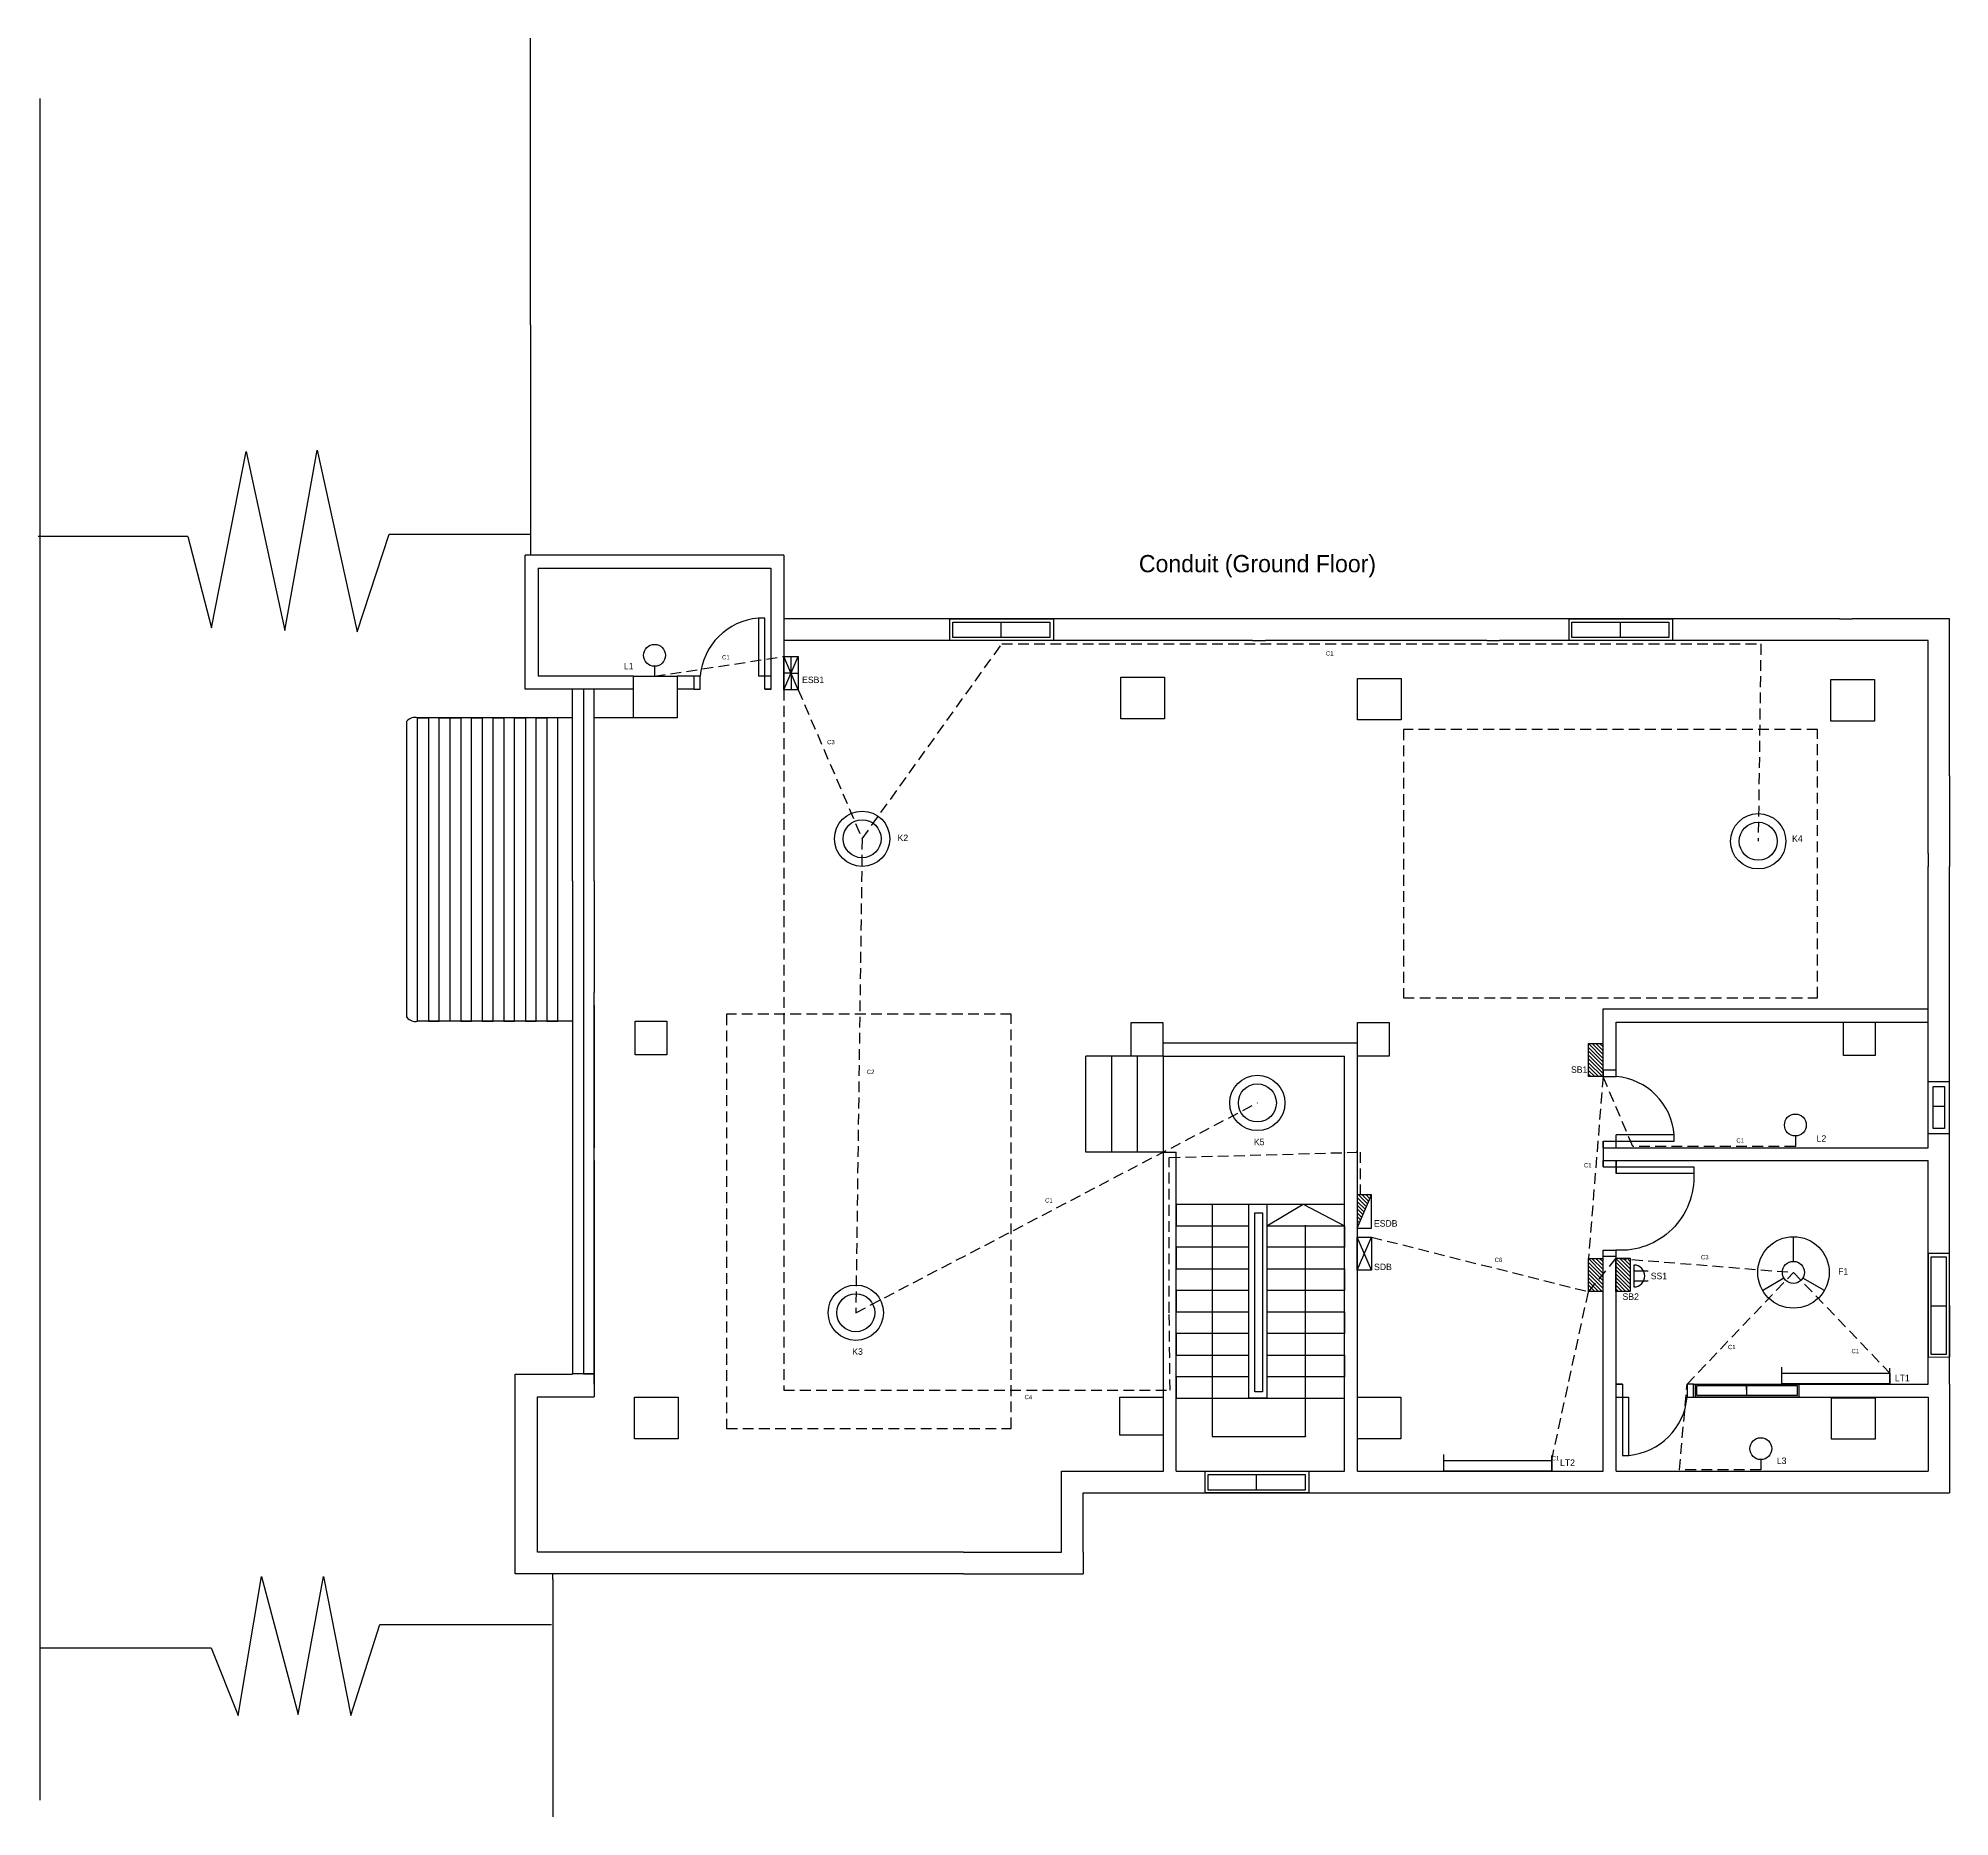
# Model space of a CAD drawing. Header units: inches. Extents: x 375 to 2429, y 186 to 1090.
# Drawn here: x 1543 to 2429, y 195 to 1019 of the extents above; entities that cross this region are included whole.
import ezdxf

# ---------------------------------------------------------------- set-up
doc = ezdxf.new("R2010")
doc.units = ezdxf.units.IN
doc.header["$LTSCALE"] = 20
doc.header["$MEASUREMENT"] = 0
doc.linetypes.add('HIDDEN', pattern=[0.375, 0.25, -0.125])
for name, color, linetype in [('Conduit', 150, 'HIDDEN'), ('Emergency', 10, 'HIDDEN'), ('Fittings', 136, 'Continuous'), ('Text2', 7, 'Continuous')]:
    doc.layers.add(name, color=color, linetype=linetype)

msp = doc.modelspace()

# ---------------------------------------------------------------- texts
at = {"layer": 'Conduit', "char_height": 2, "attachment_point": 1}
for s, insert in [('C1', (2330.26, 509.25)), ('C1', (2259.54, 497.77)), ('C6', (2218.13, 453.89)), ('C3', (2313.83, 455.14)), ('C1', (2326.37, 413.5)), ('C1', (2383.66, 411.61)), ('C1', (2244.59, 361.91))]:
    msp.add_mtext_dynamic_manual_height_columns(s, width=7.3499, gutter_width=1, heights=[0], dxfattribs=dict(at, insert=insert))
at = {"layer": 'Emergency', "char_height": 2, "attachment_point": 1}
for s, insert in [('C1', (1859.79, 733.29)), ('C1', (2139.88, 735.11)), ('C3', (1908.51, 693.97)), ('C2', (1926.92, 541.07)), ('C1', (2009.64, 481.47)), ('C4', (2000.11, 390.31))]:
    msp.add_mtext_dynamic_manual_height_columns(s, width=3.6084, gutter_width=1, heights=[0], dxfattribs=dict(at, insert=insert))
at = {"layer": 'Fittings', "insert": (2053.12, 779.71), "char_height": 8, "attachment_point": 1}
msp.add_mtext_dynamic_manual_height_columns('Conduit (Ground Floor)', width=300.3129, gutter_width=1, heights=[0], dxfattribs=at)
at = {"layer": 'Text2', "char_height": 3, "attachment_point": 1}
for s, insert in [('L1', (1814.24, 729.69)), ('ESB1', (1896.91, 723.32)), ('K2', (1941.19, 650.08)), ('K4', (2356.1, 649.72)), ('SB1', (2253.55, 542.62)), ('K5', (2106.47, 509.06)), ('L2', (2367.48, 510.64)), ('ESDB', (2162.15, 471.31)), ('SDB', (2162.2, 451.14)), ('SS1', (2290.53, 446.92)), ('F1', (2377.46, 449.05)), ('SB2', (2277.45, 437.35)), ('K3', (1920.19, 411.88)), ('LT1', (2403.77, 399.62)), ('LT2', (2248.47, 360.37)), ('L3', (2349.02, 361.24))]:
    msp.add_mtext_dynamic_manual_height_columns(s, width=2.2642, gutter_width=1, heights=[0], dxfattribs=dict(at, insert=insert))

# ---------------------------------------------------------------- blocks, each defined once
blk = doc.blocks.new('Door')
for p, q in [((0, 36), (0, 36)), ((0, -6), (0, 0)), ((-6, -6), (-6, -3)), ((-6, -3), (36, -3)), ((-6, -6), (0, -6))]:
    blk.add_line(p, q)
blk.add_lwpolyline([(-6.06, 35.59), (-0.06, 35.59), (-0.06, 38.59), (-6.06, 38.59)], close=True)
for points in [[(36, -3), (36, 0), (0, 0)], [(-6, -3), (-6, -6), (0, -6)]]:
    blk.add_lwpolyline(points)
blk.add_arc((2.17, 1.79), 33.87, 356.96817, 93.77757)
blk = doc.blocks.new('Door2')
for p, q in [((-6, 30), (-6, 30)), ((-6, -3), (-6, 0)), ((-6, 0), (27, 0)), ((0, -3), (0, 3)), ((-6, -3), (0, -3))]:
    blk.add_line(p, q)
blk.add_lwpolyline([(-6, 30), (0, 30), (0, 33), (-6, 33)], close=True)
for points in [[(-6, 0), (-6, -3), (0, -3)], [(27, 0), (27, 3), (0, 3)]]:
    blk.add_lwpolyline(points)
blk.add_arc((-2.65, 0.35), 29.77, 5.10532, 84.89468)
blk = doc.blocks.new('windows2')
for p, q in [((-1.31, 1.5), (46.69, 1.5)), ((-1.31, -8.5), (-1.31, 1.5)), ((22.28, 0), (22.28, -7.22)), ((46.69, 1.5), (46.69, -8.5)), ((46.69, -8.5), (-1.31, -8.5))]:
    blk.add_line(p, q)
blk.add_lwpolyline([(0, 0), (45, 0), (45, -7.22), (0, -7.22)], close=True)
blk = doc.blocks.new('windows1')
for p, q in [((-0.62, 0.68), (47.38, 0.68)), ((-0.62, -5.32), (-0.62, 0.68)), ((23.11, -1.89), (23.11, 0)), ((23.11, 0), (23.11, -4.57)), ((47.38, 0.68), (47.38, -5.32)), ((47.38, -5.32), (-0.62, -5.32))]:
    blk.add_line(p, q)
blk.add_lwpolyline([(0, 0), (46.57, 0), (46.57, -4.57), (0, -4.57)], close=True)
blk = doc.blocks.new('windowKitchen')
blk.add_line((0, 0), (0, -5.36))
for points in [[(-12.69, -7.63), (11.31, -7.63), (11.31, 2.37), (-12.69, 2.37)], [(-10.36, 0), (9.02, 0), (9.02, -5.36), (-10.36, -5.36)]]:
    blk.add_lwpolyline(points, close=True)

# ---------------------------------------------------------------- hatches: boundary and pattern name
at = {"layer": 'Fittings'}
h = msp.add_hatch(dxfattribs=at)
h.set_pattern_fill('ANSI31', color=256, scale=10, angle=90)
h.set_pattern_definition([(135, (3012.2053, 28.8558), (-0.8838835, -0.8838835), [])])
h.paths.add_polyline_path([(2268.31, 553.26), (2261.64, 553.26), (2261.64, 537.85), (2268.31, 537.85)])
h = msp.add_hatch(dxfattribs=at)
h.set_pattern_fill('ANSI31', color=256, scale=10, angle=90)
h.set_pattern_definition([(135, (2709.3814, -62.5552), (-0.8838835, -0.8838835), [])])
h.paths.add_polyline_path([(2154.42, 467.61), (2161.09, 483.02), (2154.42, 483.02)])
h = msp.add_hatch(dxfattribs=at)
h.set_pattern_fill('ANSI31', color=256, scale=10, angle=90)
h.set_pattern_definition([(135, (3012.1804, -70.8268), (-0.8838835, -0.8838835), [])])
h.paths.add_polyline_path([(2268.28, 453.58), (2261.61, 453.58), (2261.61, 438.17), (2268.28, 438.17)])
h = msp.add_hatch(dxfattribs=at)
h.set_pattern_fill('ANSI31', color=256, scale=10, angle=90)
h.set_pattern_definition([(135, (3024.9257, -70.7259), (-0.8838835, -0.8838835), [])])
h.paths.add_polyline_path([(2281.03, 453.68), (2274.36, 453.68), (2274.36, 438.27), (2281.03, 438.27)])

# ---------------------------------------------------------------- linework, layer by layer
for p, q in [((1770.99, 886.44), (1770.99, 1019.31)), ((1543.27, 991.38), (1543.27, 202.41)), ((1770.99, 886.44), (1770.99, 779.64)), ((1622.95, 745.98), (1639.06, 827.77)), ((1639.06, 827.77), (1657.04, 744.74)), ((1657.04, 744.74), (1671.91, 828.39)), ((1671.91, 828.39), (1690.51, 744.12)), ((1690.51, 744.12), (1705.39, 789.35)), ((1705.39, 789.35), (1770.99, 789.35)), ((1611.91, 788.24), (1542.59, 788.24)), ((1611.91, 788.24), (1622.95, 745.98)), ((1768.46, 717.48), (1768.46, 779.64)), ((1888.42, 779.64), (1768.46, 779.64)), ((1774.46, 773.64), (1774.46, 723.48)), ((1774.46, 773.64), (1882.42, 773.64)), ((1882.42, 773.64), (1882.42, 723.48)), ((1888.42, 779.64), (1888.42, 717.21)), ((2378.03, 750.13), (1888.94, 750.13)), ((2378.03, 750.13), (2384.03, 750.13)), ((2429.18, 750.13), (2384.03, 750.13)), ((2429.18, 677.26), (2429.18, 750.13)), ((1959.5, 740.13), (1888.94, 740.13)), ((1965.5, 740.13), (1959.5, 740.13)), ((2028.91, 740.13), (1965.5, 740.13)), ((2034.91, 740.13), (2028.91, 740.13)), ((2105.89, 740.13), (2034.91, 740.13)), ((2105.89, 740.13), (2111.89, 740.13)), ((2194.58, 740.13), (2111.89, 740.13)), ((2200.58, 740.13), (2194.58, 740.13)), ((2214.46, 740.13), (2200.58, 740.13)), ((2214.46, 740.13), (2220.46, 740.13)), ((2269.63, 740.13), (2220.46, 740.13)), ((2275.63, 740.13), (2269.63, 740.13)), ((2419.18, 740.13), (2275.63, 740.13)), ((2419.18, 674.26), (2419.18, 740.13)), ((1818.7, 723.48), (1774.46, 723.48)), ((1846.61, 723.47), (1838.91, 723.47)), ((1818.7, 717.48), (1768.46, 717.48)), ((1790.46, 661.4), (1790.46, 717.48)), ((1800.46, 717.48), (1795.46, 717.48)), ((1795.46, 717.48), (1795.46, 400.03)), ((1800.46, 661.4), (1800.46, 717.48)), ((1846.61, 717.47), (1838.91, 717.47)), ((1713.56, 565.35), (1713.56, 702.7)), ((1718.56, 563.52), (1718.56, 704.24)), ((1718.56, 704.24), (1723.56, 704.24)), ((1790.46, 704.24), (1718.56, 704.24)), ((1723.56, 704.24), (1723.56, 563.52)), ((1728.56, 563.52), (1728.56, 704.24)), ((1728.56, 704.24), (1733.56, 704.24)), ((1733.56, 704.24), (1733.56, 563.52)), ((1733.56, 704.24), (1738.56, 704.24)), ((1738.56, 704.24), (1738.56, 563.52)), ((1743.56, 563.52), (1743.56, 704.24)), ((1743.56, 704.24), (1748.56, 704.24)), ((1748.56, 704.24), (1748.56, 563.52)), ((1753.56, 563.52), (1753.56, 704.24)), ((1753.56, 704.24), (1758.56, 704.24)), ((1758.56, 704.24), (1758.56, 563.52)), ((1763.56, 563.52), (1763.56, 704.24)), ((1763.56, 704.24), (1768.56, 704.24)), ((1768.56, 704.24), (1768.56, 563.52)), ((1773.56, 563.52), (1773.56, 704.24)), ((1773.56, 704.24), (1778.56, 704.24)), ((1778.56, 704.24), (1778.56, 563.52)), ((1783.56, 563.52), (1783.56, 704.24)), ((1818.7, 704.24), (1800.46, 704.24)), ((2419.18, 644.26), (2419.18, 674.26)), ((2429.18, 677.26), (2429.18, 635.25)), ((1790.46, 628.59), (1790.46, 661.4)), ((1800.46, 628.59), (1800.46, 661.4)), ((2419.18, 641.25), (2419.18, 644.26)), ((2419.18, 641.25), (2419.18, 635.25)), ((2429.18, 641.25), (2429.18, 641.25)), ((2419.18, 576.92), (2419.18, 635.25)), ((2429.18, 395.22), (2429.18, 635.25)), ((1800.46, 570.92), (1800.46, 576.92)), ((2419.18, 570.92), (2419.18, 576.92)), ((1800.46, 504.92), (1800.46, 570.92)), ((2268.46, 563.14), (2268.46, 569.25)), ((2268.46, 569.25), (2419.18, 569.25)), ((2419.18, 504.92), (2419.18, 570.92)), ((1790.46, 563.52), (1718.56, 563.52)), ((1723.56, 563.52), (1728.56, 563.52)), ((1738.56, 563.52), (1743.56, 563.52)), ((1748.56, 563.52), (1753.56, 563.52)), ((1758.56, 563.52), (1763.56, 563.52)), ((1768.56, 563.52), (1773.56, 563.52)), ((1778.56, 563.52), (1783.56, 563.52)), ((2268.46, 537.92), (2268.46, 563.14)), ((2274.46, 537.92), (2274.46, 563.14)), ((2274.46, 563.14), (2419.18, 563.14)), ((2064.17, 553.6), (2154.46, 553.6)), ((2028.46, 502.8), (2028.46, 547.4)), ((2040.46, 547.4), (2028.46, 547.4)), ((2052.46, 547.4), (2040.46, 547.4)), ((2040.46, 547.4), (2040.46, 502.8)), ((2064.46, 547.4), (2051.3, 547.4)), ((2052.46, 502.8), (2052.46, 547.4)), ((2064.46, 502.58), (2064.46, 547.4)), ((2064.46, 547.4), (2148.47, 547.4)), ((2148.47, 502.78), (2148.47, 547.4)), ((2154.32, 547.4), (2154.32, 502.83)), ((2274.46, 504.92), (2274.46, 510.92)), ((1800.46, 498.92), (1800.46, 504.92)), ((1800.46, 395.22), (1800.46, 498.92)), ((2040.46, 502.8), (2028.46, 502.8)), ((2052.46, 502.8), (2040.46, 502.8)), ((2064.46, 502.8), (2052.46, 502.8)), ((2064.46, 502.58), (2064.46, 502.8)), ((2064.46, 502.8), (2064.93, 502.8)), ((2064.46, 498.92), (2064.46, 502.58)), ((2064.46, 354.92), (2064.46, 498.92)), ((2064.93, 502.8), (2070.46, 502.8)), ((2070.46, 498.92), (2070.46, 502.8)), ((2070.46, 354.92), (2070.46, 498.92)), ((2148.46, 498.92), (2148.46, 502.64)), ((2148.46, 502.64), (2148.47, 502.64)), ((2148.46, 354.92), (2148.46, 498.92)), ((2148.47, 502.78), (2148.47, 502.64)), ((2154.64, 502.78), (2153.85, 502.78)), ((2154.46, 498.92), (2154.46, 502.78)), ((2154.46, 502.78), (2154.64, 502.78)), ((2154.46, 354.92), (2154.46, 498.92)), ((2268.46, 504.92), (2268.46, 498.98)), ((2268.46, 495.98), (2268.46, 498.92)), ((2274.46, 504.92), (2400.46, 504.92)), ((2274.46, 498.92), (2400.46, 498.92)), ((2274.46, 492.98), (2274.46, 498.92)), ((2400.46, 504.92), (2419.18, 504.92)), ((2400.46, 498.92), (2419.18, 498.92)), ((2419.18, 395.27), (2419.18, 498.92)), ((2070.46, 478.73), (2148.46, 478.73)), ((2070.46, 478.73), (2070.46, 468.73)), ((2087.07, 478.73), (2087.07, 371.08)), ((2112.46, 468.73), (2129.3, 478.73)), ((2129.3, 478.73), (2148.46, 468.73)), ((2070.46, 468.73), (2104.11, 468.73)), ((2112.46, 468.73), (2148.46, 468.73)), ((2130.4, 371.28), (2130.4, 468.94)), ((2148.46, 468.73), (2148.46, 458.73)), ((2104.11, 458.73), (2070.46, 458.73)), ((2070.46, 458.73), (2070.46, 448.73)), ((2148.46, 458.73), (2112.46, 458.73)), ((2268.46, 354.92), (2268.46, 454.38)), ((2274.46, 395.27), (2274.46, 457.38)), ((2070.46, 448.73), (2104.11, 448.73)), ((2112.46, 448.73), (2148.46, 448.73)), ((2148.46, 448.73), (2148.46, 438.73)), ((2104.11, 438.73), (2070.46, 438.73)), ((2070.46, 438.73), (2070.46, 428.73)), ((2148.46, 438.73), (2112.46, 438.73)), ((2070.46, 428.73), (2104.11, 428.73)), ((2112.46, 428.73), (2148.46, 428.73)), ((2148.46, 428.73), (2148.46, 418.73)), ((2104.11, 418.73), (2070.46, 418.73)), ((2070.46, 418.73), (2070.46, 408.73)), ((2148.46, 418.73), (2112.46, 418.73)), ((2070.46, 408.73), (2104.11, 408.73)), ((2112.46, 408.73), (2148.46, 408.73)), ((2148.46, 408.73), (2148.46, 398.73)), ((1763.75, 307.35), (1763.75, 399.88)), ((1763.75, 399.88), (1790.46, 399.88)), ((1800.46, 400.03), (1790.46, 400.03)), ((1795.46, 400.03), (1800.46, 400.03)), ((1800.46, 395.22), (1800.46, 389.44)), ((2104.11, 398.73), (2070.46, 398.73)), ((2070.46, 398.73), (2070.46, 388.73)), ((2148.46, 398.73), (2112.46, 398.73)), ((2310.4, 395.27), (2400.46, 395.27)), ((2400.46, 395.27), (2419.18, 395.27)), ((2429.18, 395.27), (2429.18, 344.92)), ((1774.19, 317.35), (1774.19, 389.44)), ((1774.19, 389.44), (1800.46, 389.44)), ((2044.33, 389.22), (2064.46, 389.22)), ((2070.46, 388.73), (2148.46, 388.73)), ((2274.46, 354.92), (2274.46, 389.27)), ((2310.4, 389.27), (2419.18, 389.23)), ((2419.18, 389.23), (2419.18, 354.92)), ((2087.07, 371.08), (2130.4, 371.08)), ((2130.4, 371.28), (2130.4, 371.28)), ((2130.4, 371.28), (2130.4, 371.08)), ((2017.23, 354.92), (2064.46, 354.92)), ((2017.23, 317.35), (2017.23, 354.92)), ((2070.46, 354.92), (2148.46, 354.92)), ((2154.46, 354.92), (2268.46, 354.92)), ((2274.46, 354.92), (2419.18, 354.92)), ((2027.23, 344.92), (2429.18, 344.92)), ((2027.23, 317.35), (2027.23, 344.92)), ((1821.76, 317.35), (1774.19, 317.35)), ((1971.76, 317.35), (1821.76, 317.35)), ((1971.76, 317.35), (2017.23, 317.35)), ((2027.23, 317.35), (2027.23, 307.35)), ((1635.35, 241.65), (1646.08, 306.05)), ((1646.08, 306.05), (1663.16, 242.14)), ((1663.16, 242.14), (1674.88, 306.05)), ((1674.88, 306.05), (1687.57, 241.65)), ((1821.76, 307.35), (1763.75, 307.35)), ((1781.29, 304.65), (1781.29, 307.35)), ((1781.29, 304.65), (1781.29, 243.29)), ((1971.76, 307.35), (1821.76, 307.35)), ((1971.76, 307.35), (2027.23, 307.35)), ((1687.57, 241.65), (1701.07, 283.88)), ((1701.07, 283.88), (1780.62, 283.88)), ((1543.27, 273.01), (1622.75, 273.01)), ((1622.75, 273.01), (1635.35, 241.65)), ((1781.29, 243.29), (1781.29, 194.7))]:
    msp.add_line(p, q)
for points in [[(1818.7, 723.48), (1838.91, 723.48), (1838.91, 704.24), (1818.7, 704.24)], [(2044.72, 723.03), (2064.93, 723.03), (2064.93, 703.79), (2044.72, 703.79)], [(2154.53, 722.48), (2174.74, 722.48), (2174.74, 703.24), (2154.53, 703.24)], [(2374.11, 721.95), (2394.32, 721.95), (2394.32, 702.71), (2374.11, 702.71)], [(1819.44, 563.52), (1834.12, 563.52), (1834.12, 547.97), (1819.44, 547.97)], [(2049.49, 562.95), (2064.17, 562.95), (2064.17, 547.4), (2049.49, 547.4)], [(2154.46, 562.9), (2169.14, 562.9), (2169.14, 547.35), (2154.46, 547.35)], [(2379.95, 563.14), (2394.63, 563.14), (2394.63, 547.59), (2379.95, 547.59)], [(2104.11, 478.73), (2112.46, 478.73), (2112.46, 388.73), (2104.11, 388.73)], [(2106.94, 474.63), (2110.43, 474.63), (2110.43, 391.71), (2106.94, 391.72)], [(1819.22, 389.22), (1839.43, 389.22), (1839.43, 369.98), (1819.22, 369.98)], [(2154.46, 389.22), (2174.67, 389.22), (2174.67, 369.98), (2154.46, 369.98)], [(2374.45, 388.96), (2394.66, 388.96), (2394.66, 369.72), (2374.45, 369.72)]]:
    msp.add_lwpolyline(points, close=True)
at = {"linetype": 'HIDDEN'}
for points in [[(2175.87, 574.44), (2367.87, 574.44), (2367.87, 698.88), (2175.87, 698.88)], [(1861.91, 374.76), (1993.91, 374.76), (1993.91, 566.76), (1861.91, 566.76)]]:
    msp.add_lwpolyline(points, close=True, dxfattribs=at)
for points in [[(1790.46, 628.59), (1790.46, 399.88)], [(1800.46, 628.59), (1800.46, 576.92)], [(1800.46, 570.92), (1800.46, 504.92)], [(1800.46, 498.92), (1800.46, 395.22)], [(2064.46, 371.58), (2044.33, 371.58), (2044.33, 389.22)], [(2017.23, 354.92), (2064.46, 354.92)], [(2070.46, 354.92), (2148.46, 354.92)], [(2154.46, 354.92), (2268.46, 354.92)]]:
    msp.add_lwpolyline(points)
for centre, radius, start, end in [((1717.32, 699.37), 5.03, 75.77174, 138.49942), ((1717.65, 568.78), 5.33, 219.99501, 279.86102)]:
    msp.add_arc(centre, radius, start, end)
at = {"layer": 'Conduit'}
for p, q in [((2268.46, 537.92), (2261.61, 453.58)), ((2282.23, 505.53), (2268.46, 537.92)), ((2357.63, 505.53), (2282.23, 505.53)), ((2160.99, 463.46), (2261.61, 438.17)), ((2274.36, 453.68), (2261.61, 438.17)), ((2274.36, 453.68), (2356.74, 447.08)), ((2307.4, 395.27), (2356.74, 447.08)), ((2356.74, 447.08), (2401.4, 400.41)), ((2244.59, 359.91), (2261.61, 438.17)), ((2303.86, 355.49), (2307.4, 395.27)), ((2341.58, 355.49), (2303.86, 355.49))]:
    msp.add_line(p, q, dxfattribs=at)
at = {"layer": 'Emergency'}
for p, q in [((1924.75, 648.14), (1989.55, 738.48)), ((1989.55, 738.48), (2341.61, 738.48)), ((2341.61, 738.48), (2340.39, 646.99)), ((1828.48, 723.48), (1888.44, 732.68)), ((1888.42, 717.21), (1888.42, 392.5)), ((1895.11, 717.27), (1924.75, 648.14)), ((1924.75, 648.14), (1921.81, 428.38)), ((1921.81, 428.38), (2108.07, 525.66)), ((2067.23, 500.36), (2155.7, 502.83)), ((2067.23, 428.38), (2067.23, 500.36)), ((2155.7, 502.83), (2155.7, 483.02)), ((2067.58, 392.5), (2067.23, 428.38)), ((1888.42, 392.5), (2067.58, 392.5))]:
    msp.add_line(p, q, dxfattribs=at)
at = {"layer": 'Fittings'}
for p, q in [((1828.48, 728.15), (1828.48, 723.32)), ((1888.44, 717.27), (1895.11, 732.68)), ((1895.11, 717.27), (1888.44, 732.68)), ((1891.78, 724.97), (1891.78, 732.68)), ((1891.78, 724.97), (1888.44, 724.97)), ((1891.78, 724.97), (1895.11, 724.97)), ((1891.78, 724.97), (1891.78, 717.27)), ((2357.63, 510.35), (2357.63, 505.53)), ((2154.42, 467.61), (2161.09, 483.02)), ((2154.32, 448.05), (2160.99, 463.46)), ((2160.99, 448.05), (2154.32, 463.46)), ((2356.74, 452.21), (2356.74, 463.65)), ((2282.71, 450.48), (2282.71, 440.34)), ((2289.33, 447.7), (2282.71, 447.7)), ((2352.33, 444.47), (2342.91, 438.9)), ((2356.74, 447.08), (2356.74, 447.08)), ((2356.74, 447.08), (2356.74, 447.08)), ((2356.74, 447.08), (2356.74, 447.08)), ((2361.17, 444.49), (2370.66, 438.94)), ((2282.71, 443.24), (2289.33, 443.24)), ((2342.91, 438.9), (2342.48, 438.65)), ((2370.66, 438.94), (2371.05, 438.71)), ((2351.32, 395.49), (2351.32, 403.15)), ((2401.4, 395.49), (2401.4, 402.7)), ((2194.51, 354.99), (2194.51, 362.64)), ((2244.59, 354.99), (2244.59, 362.2)), ((2341.58, 360.31), (2341.58, 355.49))]:
    msp.add_line(p, q, dxfattribs=at)
for points in [[(1888.44, 717.27), (1888.44, 732.68), (1895.11, 732.68), (1895.11, 717.27)], [(2261.64, 537.85), (2261.64, 553.26), (2268.31, 553.26), (2268.31, 537.85)], [(2161.09, 467.61), (2161.09, 483.02), (2154.42, 483.02), (2154.42, 467.61)], [(2154.32, 448.05), (2154.32, 463.46), (2160.99, 463.46), (2160.99, 448.05)], [(2261.61, 438.17), (2261.61, 453.58), (2268.28, 453.58), (2268.28, 438.17)], [(2274.36, 438.27), (2274.36, 453.68), (2281.03, 453.68), (2281.03, 438.27)], [(2351.32, 400.41), (2401.4, 400.41), (2401.4, 395.49), (2351.32, 395.49)], [(2194.51, 359.91), (2244.59, 359.91), (2244.59, 354.99), (2194.51, 354.99)]]:
    msp.add_lwpolyline(points, close=True, dxfattribs=at)
for centre, radius in [((1828.48, 733.21), 5.07), ((1924.75, 648.14), 12.82), ((1924.75, 648.14), 8.82), ((2340.39, 646.99), 12.82), ((2340.39, 646.99), 8.82), ((2108.07, 525.66), 12.82), ((2108.07, 525.66), 8.82), ((2357.63, 515.42), 5.07), ((2356.74, 447.08), 16.57), ((2356.74, 447.08), 5.13), ((1921.81, 428.38), 12.82), ((1921.81, 428.38), 8.82), ((2341.58, 365.38), 5.07)]:
    msp.add_circle(centre, radius, dxfattribs=at)
msp.add_arc((2282.71, 445.41), 5.07, 270, 90, dxfattribs=at)

# ---------------------------------------------------------------- block references
for name, p, rotation in [('Door2', (1879.61, 723.47), 90), ('windowKitchen', (2421.49, 524.21), 90), ('Door2', (2277.4, 389.27), 270)]:
    msp.add_blockref(name, p, dxfattribs=dict(rotation=rotation))
for name, p in [('windows2', (1966.81, 748.62)), ('windows2', (2254, 748.62)), ('Door2', (2274.46, 507.92)), ('windows1', (2311.89, 394.59)), ('windows2', (2085.23, 353.41))]:
    msp.add_blockref(name, p)
at = {"xscale": -1}
for name, p, rotation in [('Door', (2274.46, 492.98), 180), ('windows2', (2427.73, 409.18), 270.0653428922995)]:
    msp.add_blockref(name, p, dxfattribs=dict(at, rotation=rotation))

msp.set_redraw_order([(e.dxf.handle, doc.entitydb.next_handle()) for e in msp.query("TEXT MTEXT ATTDEF DIMENSION ARC_DIMENSION")])  # texts and dimensions are drawn at this point

doc.saveas('drawing.dxf')
